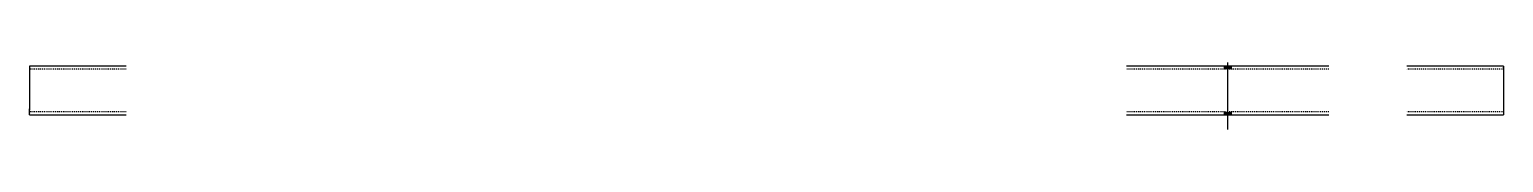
# Model space of a CAD drawing. Header units: millimetres. Extents: x 5 to 11973, y -5 to 186.
# Drawn here: x 8928 to 11973, y -5 to 132 of the extents above; entities that cross this region are included whole.
import ezdxf

# ---------------------------------------------------------------- set-up
doc = ezdxf.new("R2010")
doc.units = ezdxf.units.MM
doc.linetypes.add('DXK_LINE_DOT2', pattern=[3.9198, 1.9599, -1.9599])
doc.layers.add('STÅL', color=7, linetype='Continuous')

msp = doc.modelspace()

# ---------------------------------------------------------------- hatches: boundary and pattern name
at = {"layer": 'STÅL', "linetype": 'Continuous'}
for points in [[(11410.3, 125), (11396.3, 125), (11396.3, 119), (11410.3, 119)], [(11410.3, 125), (11396.3, 125), (11396.3, 119), (11410.3, 119)], [(11410.3, 31), (11396.3, 31), (11396.3, 25), (11410.3, 25)], [(11410.3, 31), (11396.3, 31), (11396.3, 25), (11410.3, 25)]]:
    msp.add_hatch(color=3, dxfattribs=at).paths.add_polyline_path(points)

# ---------------------------------------------------------------- linework, layer by layer
at = {"layer": 'STÅL', "color": 2, "linetype": 'Continuous'}
for p, q in [((8928.3, 125), (8928.3, 113)), ((9128.3, 125), (8928.3, 125)), ((11612.3, 125), (11194.3, 125)), ((11973.3, 125), (11773.3, 125)), ((11973.3, 125), (11973.3, 124.1)), ((11973.3, 124.1), (11973.3, 113)), ((8928.3, 113), (8928.3, 37)), ((11973.3, 113), (11973.3, 37)), ((8928.3, 25.9), (8928.3, 37)), ((11973.3, 37), (11973.3, 25)), ((8928.3, 25), (8928.3, 25.9)), ((8928.3, 25), (9128.3, 25)), ((11194.3, 25), (11612.3, 25)), ((11773.3, 25), (11973.3, 25))]:
    msp.add_line(p, q, dxfattribs=at)
at = {"layer": 'STÅL', "color": 7, "linetype": 'DXK_LINE_DOT2'}
for p, q in [((8928.3, 125), (8928.3, 124.1)), ((8928.3, 124.1), (8928.3, 121.5)), ((11973.3, 121.5), (11973.3, 125)), ((9128.3, 119), (8928.3, 119)), ((11612.3, 119), (11194.3, 119)), ((11973.3, 119), (11773.3, 119)), ((8928.3, 37), (8928.3, 28.5)), ((9128.3, 31), (8928.3, 31)), ((11612.3, 31), (11194.3, 31)), ((11973.3, 31), (11773.3, 31))]:
    msp.add_line(p, q, dxfattribs=at)
at = {"layer": 'STÅL', "color": 3, "linetype": 'Continuous'}
for p, q in [((11396.3, 125), (11396.3, 119)), ((11396.3, 125), (11396.3, 119)), ((11403.3, 132.5), (11403.3, -5)), ((11403.3, 132.5), (11403.3, -5)), ((11410.3, 125), (11410.3, 119)), ((11410.3, 125), (11410.3, 119)), ((11396.3, 31), (11396.3, 25)), ((11396.3, 31), (11396.3, 25)), ((11410.3, 31), (11410.3, 25)), ((11410.3, 31), (11410.3, 25))]:
    msp.add_line(p, q, dxfattribs=at)

doc.saveas('drawing.dxf')
